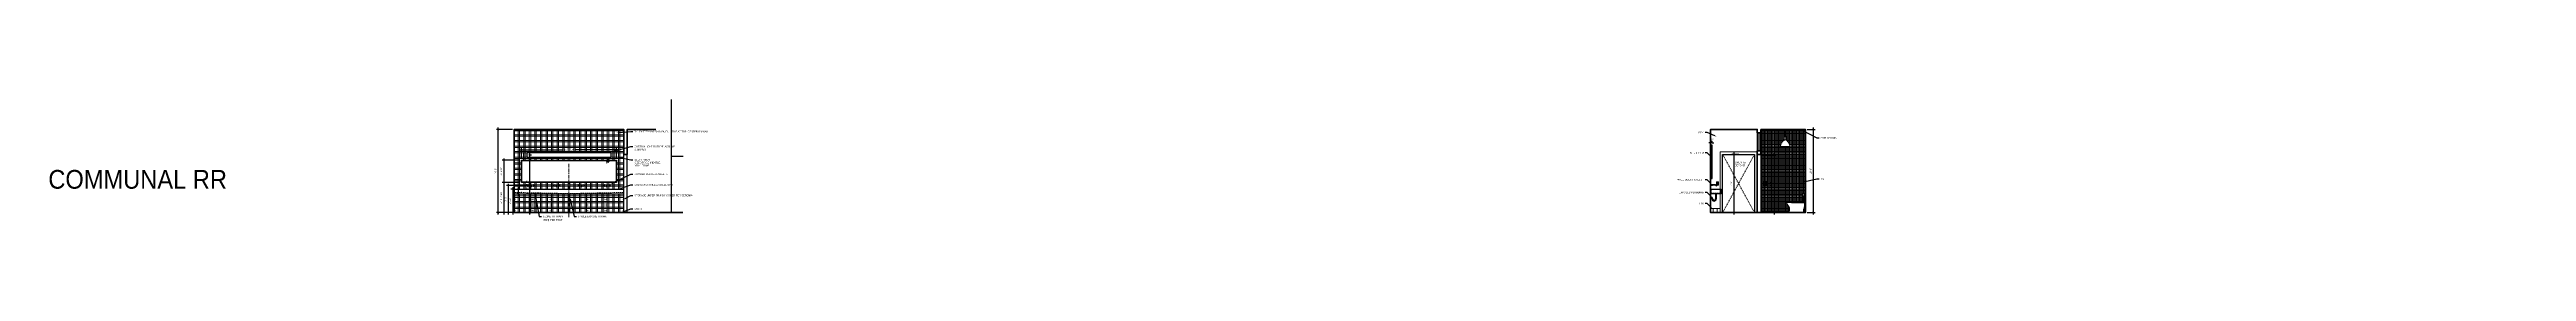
# Model space of a CAD drawing. Header units: inches. Extents: x -3027 to 6920, y -6604 to 320.
# Drawn here: x -1488 to 2068, y -2413 to -2237 of the extents above; entities that cross this region are included whole.
import ezdxf
from ezdxf import colors
from ezdxf.entities.mleader import LeaderData, LeaderLine
from ezdxf.math import Vec2, Vec3

# ---------------------------------------------------------------- set-up
doc = ezdxf.new("R2010")
doc.units = ezdxf.units.IN
doc.header["$LTSCALE"] = 4
doc.header["$MEASUREMENT"] = 0
doc.header["$PDMODE"] = 35
doc.header["$PDSIZE"] = -5
for name, pattern in [('CENTER', [2, 1.25, -0.25, 0.25, -0.25]), ('DASHED', [0.75, 0.5, -0.25]), ('DOT', [0.25, 0, -0.25])]:
    doc.linetypes.add(name, pattern=pattern)
doc.layers.get('0').update_dxf_attribs({"linetype": 'CONTINUOUS'})
doc.layers.get('Defpoints').update_dxf_attribs({"linetype": 'CONTINUOUS'})
for name, color, linetype, lineweight in [('A-ELEV-2', 5, 'CONTINUOUS', 25), ('A-ELEV-3', 8, 'CONTINUOUS', 15), ('A-ELEV-4', 9, 'CONTINUOUS', 9), ('A-ELEV-BYND', 9, 'DASHED', 9), ('A-ELEV-CUT', 3, 'CONTINUOUS', 50), ('A-ELEV-GHOST', 8, 'DOT', 15), ('A-NOTE-CL', 8, 'CENTER', 15), ('A-NOTE-DIM', 8, 'CONTINUOUS', 15), ('A-NOTE-REF', 8, 'CONTINUOUS', 15), ('A-SHBD', 5, 'CONTINUOUS', 25)]:
    doc.layers.add(name, color=color, linetype=linetype, lineweight=lineweight)
doc.styles.add('1_4SM', font='swisse.ttf', dxfattribs={"width": 0.9, "height": 4})
doc.styles.add('ANNOT-SM', font='swisse.ttf', dxfattribs={"width": 0.9, "height": 0.078125})
doc.dimstyles.new('DIM-ANNOT', dxfattribs={"dimtxt": 0.078125, "dimasz": 0.078125, "dimexe": 0.078125, "dimexo": 0.078125, "dimgap": 0.078125, "dimtad": 1, "dimzin": 11, "dimdsep": 46, "dimlunit": 4, "dimtxsty": 'ANNOT-SM', "dimblk1": 'ARCHTICK', "dimblk2": 'ARCHTICK', "dimsah": 1, "dimcen": 0, "dimdle": 0.078125, "dimclrd": 8, "dimclre": 8, "dimclrt": 8, "dimadec": 0, "dimazin": 0, "dimtfac": 4, "dimtofl": 0, "dimtmove": 2, "dimatfit": 3, "dimfxl": 1, "dimfrac": 2, "dimtzin": 0, "dimarcsym": 0})

# ---------------------------------------------------------------- blocks, each defined once
blk = doc.blocks.new('E15-FAUC-ATRIO-S')
at = {"layer": 'A-ELEV-3', "ltscale": 0.5}
blk.add_line((-8.7, -2.2), (-7.9, -2.6), dxfattribs=at)
blk.add_lwpolyline([(-3.9, -0.9), (-6.8, -0.9, 0.318439), (-8.7, -2.2), (-9, -2.8), (-8.2, -3.2), (-7.9, -2.5, -0.307214), (-6.8, -1.8), (-3.9, -1.8)], format="xyb", dxfattribs=at)
for points in [[(-3.9, -1.1), (-3.9, -0.8), (-2.9, -0.8)], [(-3.9, -1.6), (-3.9, -1.9), (-2.9, -1.9)], [(-2.8, -0.7), (-2.9, -0.7), (-2.9, -1.9), (-2.8, -1.9)], [(-0.4, -2.1), (-2.8, -2.1), (-2.8, -0.6), (-0.4, -0.6)], [(-0.2, -0.5), (-0.4, -0.5), (-0.4, -2.2), (-0.2, -2.2)]]:
    blk.add_lwpolyline(points, dxfattribs=at)
blk.add_lwpolyline([(0, -0.2), (0, -2.4), (-0.2, -2.4), (-0.2, -0.2)], close=True, dxfattribs=at)
blk.add_circle((-3.9, -1.3), 0.25, dxfattribs=at)
blk = doc.blocks.new('M-KOHLER PURIST WALL MOUNT X HANDLE FAUCET')
at = {"layer": 'A-ELEV-3', "ltscale": 4}
for p, q in [((-5.4, 1, 0), (-5, 1.4, 0)), ((-5.4, 1, 0), (-5.1, 1.4, 0)), ((-4.4, 0.1, 0), (-5.4, 1, 0)), ((-5, 1.4, 0), (-5.1, 1.4, 0)), ((-4.1, 0.4, 0), (-5, 1.4, 0)), ((-3.6, 0.1, 0), (-2.7, 1, 0)), ((-3.6, 0.1, 0), (-3.6, 0, 0)), ((3.6, 0.1, 0), (2.7, 1, 0)), ((3.6, 0.1, 0), (3.6, 0, 0)), ((4.1, 0.4, 0), (5, 1.4, 0)), ((4.4, 0.1, 0), (5.4, 1, 0)), ((5, 1.4, 0), (5.1, 1.4, 0)), ((5.4, 1, 0), (5, 1.4, 0)), ((5.4, 1, 0), (5.1, 1.4, 0)), ((-5.4, -1, 0), (-4.4, -0.1, 0)), ((-5, -1.4, 0), (-4.1, -0.4, 0)), ((-2.6, -1, 0), (-3.6, -0.1, 0)), ((-2.7, -1, 0), (-3, -1.4, 0)), ((-2.7, -1, 0), (-2.6, -1, 0)), ((2.6, -1, 0), (3.6, -0.1, 0)), ((2.7, -1, 0), (2.6, -1, 0)), ((2.7, -1, 0), (3, -1.4, 0)), ((5, -1.4, 0), (4.1, -0.4, 0)), ((5.4, -1, 0), (4.4, -0.1, 0))]:
    blk.add_line(p, q, dxfattribs=at)
at = {"layer": 'A-ELEV-3', "elevation": 0}
for points in [[(-3.6, 0.9, 0.734296), (-4.9, -0.5)], [(-4.9, 0.5, 0.261031), (-4.9, -0.5)], [(-3.9, 0.5, 0.551855), (-4.6, -0.1)], [(-4.5, 0.2, 0.139109), (-4.6, -0.1)], [(-3.6, 0.9, 0.257707), (-4.5, 0.8, 0.257707)], [(-4.5, -0.9, 0.734255), (-3.1, 0.4)], [(-3.9, 0.5, 0.137258), (-4.2, 0.5, 0.137258)], [(-4.1, -0.5, 0.551921), (-3.5, 0.1)], [(-3.5, -0.2, 0.137284), (-3.5, 0.1)], [(-3.2, -0.5, 0.257693), (-3.1, 0.4)], [(0.4, 0, 1), (-0.4, 0)], [(4.5, -0.9, -0.734255), (3.1, 0.4)], [(3.2, -0.5, -0.257693), (3.1, 0.4)], [(4.1, -0.5, -0.551921), (3.5, 0.1)], [(3.5, -0.2, -0.137284), (3.5, 0.1)], [(3.6, 0.9, -0.734296), (4.9, -0.5)], [(3.6, 0.9, -0.257707), (4.5, 0.8, -0.257707)], [(3.9, 0.5, -0.551855), (4.6, -0.1)], [(3.9, 0.5, -0.137258), (4.2, 0.5, -0.137258)], [(4.5, 0.2, -0.139109), (4.6, -0.1)], [(4.9, 0.5, -0.261031), (4.9, -0.5)], [(-4.5, -0.9, 0.261017), (-3.5, -0.9, 0.261017)], [(-4.1, -0.5, 0.139135), (-3.8, -0.5, 0.139135)], [(4.5, -0.9, -0.261017), (3.5, -0.9, -0.261017)], [(4.1, -0.5, -0.139135), (3.8, -0.5, -0.139135)]]:
    blk.add_lwpolyline(points, format="xyb", dxfattribs=at)
at = {"layer": 'A-ELEV-3', "ltscale": 4}
for points in [[(-4.4, -0.1), (-4.4, 0), (-4.4, 0.1)], [(-4.1, 0.4), (-4, 0.4), (-4, 0.4)], [(-4, 0.4), (-3, 1.4), (-2.7, 1)], [(-3.6, 0.1), (-3.6, 0), (-3.6, -0.1)], [(4, 0.4), (3, 1.4), (2.7, 1)], [(3.6, 0.1), (3.6, 0), (3.6, -0.1)], [(4.1, 0.4), (4, 0.4), (4, 0.4)], [(4.4, -0.1), (4.4, 0), (4.4, 0.1)], [(-5.4, -1), (-5, -1.4), (-5.4, -1)], [(-4, -0.4), (-4, -0.4), (-4.1, -0.4)], [(-2.6, -1), (-3, -1.4), (-4, -0.4)], [(2.6, -1), (3, -1.4), (4, -0.4)], [(4, -0.4), (4, -0.4), (4.1, -0.4)], [(5.4, -1), (5, -1.4), (5.4, -1)]]:
    blk.add_lwpolyline(points, dxfattribs=at)
at = {"layer": 'A-ELEV-3'}
blk.add_lwpolyline([(0.4, -0.9, 4.495708), (-0.4, -0.9)], format="xyb", dxfattribs=at)
at = {"layer": 'A-ELEV-3', "extrusion": (1, 7.18511e-08, 0)}
for elevation in [-0.4, 0.4]:
    blk.add_lwpolyline([(0, 0), (-1.6, 0)], dxfattribs=dict(at, elevation=elevation))
at = {"layer": 'A-ELEV-3', "elevation": 0}
blk.add_lwpolyline([(0.4, -1.2), (0.4, -1.2), (0.4, -1.2), (0.4, -1.2), (0.4, -1.2), (0.4, -1.2), (0.4, -1.2), (0.4, -1.2), (0.4, -1.2), (0.4, -1.2), (0.4, -1.1), (0.4, -1.1), (0.4, -1.1), (0.4, -1.1), (0.4, -1.1), (0.4, -1.1), (0.4, -1.1), (0.4, -1.1), (0.4, -1.1), (0.4, -1.1), (0.4, -1.1), (0.4, -1.1), (0.4, -1.1), (0.4, -1.1), (0.3, -1.1), (0.3, -1.1), (0.3, -1.1), (0.3, -1), (0.3, -1), (0.3, -1), (0.3, -1), (0.3, -1), (0.3, -1), (0.3, -1), (0.3, -1), (0.3, -1), (0.3, -1), (0.3, -1), (0.2, -1), (0.2, -1), (0.2, -1), (0.2, -1), (0.2, -1), (0.2, -1), (0.2, -1), (0.2, -1), (0.2, -1), (0.2, -1), (0.2, -1), (0.2, -1), (0.1, -1), (0.1, -1), (0.1, -1), (0.1, -1), (0.1, -1), (0.1, -1), (0.1, -0.9), (0.1, -0.9), (0.1, -0.9), (0.1, -0.9), (0, -0.9), (0, -0.9), (0, -0.9), (0, -0.9), (0, -0.9), (0, -0.9), (0, -0.9), (0, -0.9), (0, -0.9), (-0.1, -0.9), (-0.1, -0.9), (-0.1, -0.9), (-0.1, -0.9), (-0.1, -1), (-0.1, -1), (-0.1, -1), (-0.1, -1), (-0.1, -1), (-0.1, -1), (-0.2, -1), (-0.2, -1), (-0.2, -1), (-0.2, -1), (-0.2, -1), (-0.2, -1), (-0.2, -1), (-0.2, -1), (-0.2, -1), (-0.2, -1), (-0.2, -1), (-0.2, -1), (-0.3, -1), (-0.3, -1), (-0.3, -1), (-0.3, -1), (-0.3, -1), (-0.3, -1), (-0.3, -1), (-0.3, -1), (-0.3, -1), (-0.3, -1), (-0.3, -1), (-0.3, -1.1), (-0.3, -1.1), (-0.3, -1.1), (-0.4, -1.1), (-0.4, -1.1), (-0.4, -1.1), (-0.4, -1.1), (-0.4, -1.1), (-0.4, -1.1), (-0.4, -1.1), (-0.4, -1.1), (-0.4, -1.1), (-0.4, -1.1), (-0.4, -1.1), (-0.4, -1.1), (-0.4, -1.1), (-0.4, -1.1), (-0.4, -1.2), (-0.4, -1.2), (-0.4, -1.2), (-0.4, -1.2), (-0.4, -1.2), (-0.4, -1.2), (-0.4, -1.2), (-0.4, -1.2), (-0.4, -1.2), (-0.4, -1.2)], dxfattribs=at)
at = {"layer": 'A-ELEV-3', "extrusion": (0.929398, 0, 0.36908), "elevation": -0.4}
blk.add_lwpolyline([(-1.2, 0.1), (-1.2, 0.1)], dxfattribs=at)
at = {"layer": 'A-ELEV-3', "elevation": 0}
for points in [[(0.4, -1.6), (0.4, -1.5), (0.4, -1.5), (0.4, -1.5), (0.4, -1.5), (0.4, -1.5), (0.4, -1.5), (0.4, -1.5), (0.4, -1.4), (0.4, -1.4), (0.4, -1.4), (0.3, -1.4), (0.3, -1.4), (0.3, -1.4), (0.3, -1.4), (0.3, -1.4), (0.3, -1.4), (0.3, -1.3), (0.2, -1.3), (0.2, -1.3), (0.2, -1.3), (0.2, -1.3), (0.2, -1.3), (0.2, -1.3), (0.1, -1.3), (0.1, -1.3), (0.1, -1.3), (0.1, -1.3), (0.1, -1.3), (0, -1.3), (0, -1.3), (0, -1.3), (0, -1.3), (0, -1.3), (-0.1, -1.3), (-0.1, -1.3), (-0.1, -1.3), (-0.1, -1.3), (-0.1, -1.3), (-0.2, -1.3), (-0.2, -1.3), (-0.2, -1.3), (-0.2, -1.3), (-0.2, -1.3), (-0.2, -1.3), (-0.3, -1.3), (-0.3, -1.4), (-0.3, -1.4), (-0.3, -1.4), (-0.3, -1.4), (-0.3, -1.4), (-0.3, -1.4), (-0.4, -1.4), (-0.4, -1.4), (-0.4, -1.4), (-0.4, -1.5), (-0.4, -1.5), (-0.4, -1.5), (-0.4, -1.5), (-0.4, -1.5), (-0.4, -1.5), (-0.4, -1.5), (-0.4, -1.6), (-0.4, -1.6), (-0.4, -1.6), (-0.4, -1.6), (-0.4, -1.6), (-0.4, -1.6), (-0.4, -1.6), (-0.4, -1.6), (-0.4, -1.7), (-0.4, -1.7), (-0.4, -1.7), (-0.4, -1.7), (-0.4, -1.7), (-0.3, -1.7), (-0.3, -1.7), (-0.3, -1.7), (-0.3, -1.8), (-0.3, -1.8), (-0.3, -1.8), (-0.3, -1.8), (-0.2, -1.8), (-0.2, -1.8), (-0.2, -1.8), (-0.2, -1.8), (-0.2, -1.8), (-0.2, -1.8), (-0.1, -1.8), (-0.1, -1.8), (-0.1, -1.8), (-0.1, -1.8), (-0.1, -1.8), (0, -1.8), (0, -1.8), (0, -1.8), (0, -1.8), (0, -1.8), (0.1, -1.8), (0.1, -1.8), (0.1, -1.8), (0.1, -1.8), (0.1, -1.8), (0.2, -1.8), (0.2, -1.8), (0.2, -1.8), (0.2, -1.8), (0.2, -1.8), (0.2, -1.8), (0.3, -1.8), (0.3, -1.8), (0.3, -1.8), (0.3, -1.8), (0.3, -1.7), (0.3, -1.7), (0.3, -1.7), (0.4, -1.7), (0.4, -1.7), (0.4, -1.7), (0.4, -1.7), (0.4, -1.7), (0.4, -1.6), (0.4, -1.6), (0.4, -1.6), (0.4, -1.6), (0.4, -1.6), (0.4, -1.6), (0.4, -1.6)], [(-0.2, -1.5), (-0.2, -1.6), (-0.2, -1.6), (-0.2, -1.6), (-0.2, -1.6), (-0.2, -1.6), (-0.2, -1.6), (-0.2, -1.6), (-0.2, -1.6), (-0.2, -1.6), (-0.2, -1.6), (-0.2, -1.6), (-0.2, -1.6), (-0.2, -1.6), (-0.2, -1.6), (-0.2, -1.7), (-0.2, -1.7), (-0.2, -1.7), (-0.1, -1.7), (-0.1, -1.7), (-0.1, -1.7), (-0.1, -1.7), (-0.1, -1.7), (-0.1, -1.7), (-0.1, -1.7), (-0.1, -1.7), (-0.1, -1.7), (-0.1, -1.7), (0, -1.7), (0, -1.7), (0, -1.7), (0, -1.7), (0, -1.7), (0, -1.7), (0, -1.7), (0, -1.7), (0.1, -1.7), (0.1, -1.7), (0.1, -1.7), (0.1, -1.7), (0.1, -1.7), (0.1, -1.7), (0.1, -1.7), (0.1, -1.7), (0.1, -1.7), (0.1, -1.7), (0.2, -1.7), (0.2, -1.7), (0.2, -1.7), (0.2, -1.7), (0.2, -1.6), (0.2, -1.6), (0.2, -1.6), (0.2, -1.6), (0.2, -1.6), (0.2, -1.6), (0.2, -1.6), (0.2, -1.6), (0.2, -1.6), (0.2, -1.6), (0.2, -1.6), (0.2, -1.6), (0.2, -1.6), (0.2, -1.6), (0.2, -1.5), (0.2, -1.5), (0.2, -1.5), (0.2, -1.5), (0.2, -1.5), (0.2, -1.5), (0.2, -1.5), (0.2, -1.5), (0.2, -1.5), (0.2, -1.5), (0.2, -1.5), (0.2, -1.5), (0.2, -1.5), (0.2, -1.5), (0.2, -1.4), (0.2, -1.4), (0.2, -1.4), (0.2, -1.4), (0.1, -1.4), (0.1, -1.4), (0.1, -1.4), (0.1, -1.4), (0.1, -1.4), (0.1, -1.4), (0.1, -1.4), (0.1, -1.4), (0.1, -1.4), (0, -1.4), (0, -1.4), (0, -1.4), (0, -1.4), (0, -1.4), (0, -1.4), (0, -1.4), (0, -1.4), (0, -1.4), (-0.1, -1.4), (-0.1, -1.4), (-0.1, -1.4), (-0.1, -1.4), (-0.1, -1.4), (-0.1, -1.4), (-0.1, -1.4), (-0.1, -1.4), (-0.1, -1.4), (-0.1, -1.4), (-0.2, -1.4), (-0.2, -1.4), (-0.2, -1.4), (-0.2, -1.4), (-0.2, -1.4), (-0.2, -1.5), (-0.2, -1.5), (-0.2, -1.5), (-0.2, -1.5), (-0.2, -1.5), (-0.2, -1.5), (-0.2, -1.5), (-0.2, -1.5), (-0.2, -1.5), (-0.2, -1.5), (-0.2, -1.5), (-0.2, -1.5), (-0.2, -1.5)]]:
    blk.add_lwpolyline(points, close=True, dxfattribs=at)
at = {"layer": 'A-ELEV-3', "extrusion": (0.971795, 0, -0.235829), "elevation": 0.4}
blk.add_lwpolyline([(-1.2, 0.1), (-1.2, 0.1)], dxfattribs=at)
at = {"layer": 'A-ELEV-3', "text_generation_flag": 2, "flags": 8}
for tag in ['MATERIAL', 'PRODUCT', 'TRADENAME', 'MODELNUMBER']:
    blk.add_attdef(tag, (3.3, -0.7, 0), '', height=0.001, rotation=315, dxfattribs=at)
blk = doc.blocks.new('_ARCHTICK')
at = {"color": 0, "linetype": 'ByBlock', "const_width": 0.15}
blk.add_lwpolyline([(-0.5, -0.5), (0.5, 0.5)], dxfattribs=at)
blk = doc.blocks.new('*D79')
at = {"layer": 'A-NOTE-DIM', "color": 8, "lineweight": -2, "transparency": 16777216}
for p, q in [((936.8, -2316), (927.2, -2316)), ((929.7, -2313.5), (929.7, -2402.5)), ((936.8, -2400), (927.2, -2400))]:
    blk.add_line(p, q, dxfattribs=at)
at = {"layer": 'Defpoints', "color": 0, "transparency": 16777216}
for p in [(939.3, -2316), (929.7, -2400), (939.3, -2400)]:
    blk.add_point(p, dxfattribs=at)
at = {"layer": 'A-NOTE-DIM', "color": 8, "lineweight": -2, "transparency": 16777216, "xscale": 2.5, "yscale": 2.5, "zscale": 2.5}
for p, rotation in [((929.7, -2316), 90), ((929.7, -2400), 270)]:
    blk.add_blockref('_ARCHTICK', p, dxfattribs=dict(at, rotation=rotation))
at = {"layer": 'A-NOTE-DIM', "color": 8, "transparency": 16777216, "insert": (925.9, -2358), "char_height": 2.5, "attachment_point": 5, "rotation": 90, "style": 'ANNOT-SM'}
blk.add_mtext('7\'-0" ', dxfattribs=at)
blk = doc.blocks.new('*D80')
at = {"layer": 'A-NOTE-DIM', "color": 8, "lineweight": -2, "transparency": 16777216}
for p, q in [((971, -2316), (990.3, -2316)), ((987.8, -2313.5), (987.8, -2402.5)), ((971, -2400), (990.3, -2400))]:
    blk.add_line(p, q, dxfattribs=at)
at = {"layer": 'Defpoints', "color": 0, "transparency": 16777216}
for p in [(968.5, -2316), (968.5, -2400), (987.8, -2400)]:
    blk.add_point(p, dxfattribs=at)
at = {"layer": 'A-NOTE-DIM', "color": 8, "lineweight": -2, "transparency": 16777216, "xscale": 2.5, "yscale": 2.5, "zscale": 2.5}
for p, rotation in [((987.8, -2316), 90), ((987.8, -2400), 270)]:
    blk.add_blockref('_ARCHTICK', p, dxfattribs=dict(at, rotation=rotation))
at = {"layer": 'A-NOTE-DIM', "color": 8, "transparency": 16777216, "insert": (984, -2358), "char_height": 2.5, "attachment_point": 5, "rotation": 90, "style": 'ANNOT-SM'}
blk.add_mtext('7\'-0" ', dxfattribs=at)
blk = doc.blocks.new('*D81')
at = {"layer": 'A-NOTE-DIM', "color": 8, "lineweight": -2, "transparency": 16777216}
for p, q in [((-803, -2361), (-832.3, -2361)), ((-829.8, -2358.5), (-829.8, -2402.5)), ((-823.5, -2400), (-832.3, -2400))]:
    blk.add_line(p, q, dxfattribs=at)
at = {"layer": 'Defpoints', "color": 0, "transparency": 16777216}
for p in [(-800.5, -2361, 0), (-829.8, -2400), (-821, -2400)]:
    blk.add_point(p, dxfattribs=at)
at = {"layer": 'A-NOTE-DIM', "color": 8, "lineweight": -2, "transparency": 16777216, "xscale": 2.5, "yscale": 2.5, "zscale": 2.5}
for p, rotation in [((-829.8, -2361), 90), ((-829.8, -2400), 270)]:
    blk.add_blockref('_ARCHTICK', p, dxfattribs=dict(at, rotation=rotation))
at = {"layer": 'A-NOTE-DIM', "color": 8, "transparency": 16777216, "insert": (-833.6, -2380.5), "char_height": 2.5, "attachment_point": 5, "rotation": 90, "style": 'ANNOT-SM'}
blk.add_mtext('3\'-3" ', dxfattribs=at)
blk = doc.blocks.new('*D82')
at = {"layer": 'A-NOTE-DIM', "color": 8, "lineweight": -2, "transparency": 16777216}
for p, q in [((-823.5, -2366), (-825.8, -2366)), ((-823.3, -2363.5), (-823.3, -2402.5)), ((-823.5, -2400), (-825.8, -2400))]:
    blk.add_line(p, q, dxfattribs=at)
at = {"layer": 'Defpoints', "color": 0, "transparency": 16777216}
for p in [(-821, -2366), (-823.3, -2400), (-821, -2400)]:
    blk.add_point(p, dxfattribs=at)
at = {"layer": 'A-NOTE-DIM', "color": 8, "lineweight": -2, "transparency": 16777216, "xscale": 2.5, "yscale": 2.5, "zscale": 2.5}
for p, rotation in [((-823.3, -2366), 90), ((-823.3, -2400), 270)]:
    blk.add_blockref('_ARCHTICK', p, dxfattribs=dict(at, rotation=rotation))
at = {"layer": 'A-NOTE-DIM', "color": 8, "transparency": 16777216, "insert": (-827.1, -2383), "char_height": 2.5, "attachment_point": 5, "rotation": 90, "style": 'ANNOT-SM'}
blk.add_mtext('2\'-10" ', dxfattribs=at)
blk = doc.blocks.new('communal tile')
blk.add_line((13.5, -87.4375), (13.5, -76.875))
at = {"layer": 'A-ELEV-4'}
for p, q in [((0, -44.875), (157, -44.875)), ((0, -50.875), (157, -50.875)), ((0, -52.875), (157, -52.875)), ((0, -58.875), (157, -58.875)), ((0, -60.875), (157, -60.875)), ((0, -66.875), (157, -66.875)), ((0, -68.875), (157, -68.875)), ((5.5, -42.875), (5.5, -128.875)), ((7.5, -42.875), (7.5, -128.875)), ((13.5, -42.875), (13.5, -87.4375)), ((15.5, -42.875), (15.5, -87.4375)), ((21.5, -42.875), (21.5, -76.225)), ((23.5, -42.875), (23.5, -76.225)), ((29.5, -42.875), (29.5, -76.225)), ((31.5, -42.875), (31.5, -76.225)), ((37.5, -42.875), (37.5, -76.225)), ((39.5, -42.875), (39.5, -76.225)), ((45.5, -42.875), (45.5, -76.225)), ((47.5, -42.875), (47.5, -76.225)), ((53.5, -42.875), (53.5, -76.225)), ((55.5, -42.875), (55.5, -76.225)), ((61.5, -42.875), (61.5, -76.225)), ((63.5, -42.875), (63.5, -76.225)), ((69.5, -42.875), (69.5, -76.225)), ((71.5, -42.875), (71.5, -76.225)), ((77.5, -42.875), (77.5, -76.225)), ((79.5, -42.875), (79.5, -76.225)), ((85.5, -42.875), (85.5, -76.225)), ((87.5, -42.875), (87.5, -76.225)), ((93.5, -42.875), (93.5, -76.225)), ((95.5, -42.875), (95.5, -76.225)), ((101.5, -42.875), (101.5, -76.225)), ((103.5, -42.875), (103.5, -76.225)), ((109.5, -42.875), (109.5, -76.225)), ((111.5, -42.875), (111.5, -76.225)), ((117.5, -42.875), (117.5, -76.225)), ((119.5, -42.875), (119.5, -76.225)), ((125.5, -42.875), (125.5, -76.225)), ((127.5, -42.875), (127.5, -76.225)), ((133.5, -42.875), (133.5, -76.225)), ((135.5, -42.875), (135.5, -76.225)), ((141.5, -42.875), (141.5, -87.4375)), ((143.5, -42.875), (143.5, -87.4375)), ((149.5, -42.875), (149.5, -128.875)), ((151.5, -42.875), (151.5, -128.875)), ((0, -74.875), (157, -74.875)), ((0, -76.875), (18.5, -76.875)), ((0, -82.875), (18.5, -82.875)), ((0, -84.875), (157, -84.875)), ((0, -90.875), (10.5, -90.875)), ((0, -92.875), (10.5, -92.875)), ((0, -98.875), (10.5, -98.875)), ((0, -100.875), (10.5, -100.875)), ((21.5, -83.225), (21.5, -87.4375)), ((23.5, -83.225), (23.5, -87.4375)), ((29.5, -83.225), (29.5, -87.4375)), ((31.5, -83.225), (31.5, -87.4375)), ((37.5, -83.225), (37.5, -87.4375)), ((39.5, -83.225), (39.5, -87.4375)), ((45.5, -83.225), (45.5, -87.4375)), ((47.5, -83.225), (47.5, -87.4375)), ((53.5, -83.225), (53.5, -87.4375)), ((55.5, -83.225), (55.5, -87.4375)), ((61.5, -83.225), (61.5, -87.4375)), ((63.5, -83.225), (63.5, -87.4375)), ((69.5, -83.225), (69.5, -87.4375)), ((71.5, -83.225), (71.5, -87.4375)), ((77.5, -83.225), (77.5, -87.4375)), ((79.5, -83.225), (79.5, -87.4375)), ((85.5, -83.225), (85.5, -87.4375)), ((87.5, -83.225), (87.5, -87.4375)), ((93.5, -83.225), (93.5, -87.4375)), ((95.5, -83.225), (95.5, -87.4375)), ((101.5, -83.225), (101.5, -87.4375)), ((103.5, -83.225), (103.5, -87.4375)), ((109.5, -83.225), (109.5, -87.4375)), ((111.5, -83.225), (111.5, -87.4375)), ((117.5, -83.225), (117.5, -87.4375)), ((119.5, -83.225), (119.5, -87.4375)), ((125.5, -83.225), (125.5, -87.4375)), ((127.5, -83.225), (127.5, -87.4375)), ((133.5, -83.225), (133.5, -87.4375)), ((135.5, -83.225), (135.5, -87.4375)), ((138.5, -76.875), (157, -76.875)), ((138.5, -82.875), (157, -82.875)), ((138.5, -82.875), (157, -82.875)), ((146.5, -90.875), (157, -90.875)), ((146.5, -92.875), (157, -92.875)), ((146.5, -98.875), (157, -98.875)), ((146.5, -100.875), (157, -100.875)), ((0, -106.875), (10.5, -106.875)), ((0, -108.875), (10.5, -108.875)), ((0, -114.875), (10.5, -114.875)), ((0, -116.875), (10.5, -116.875)), ((0, -122.875), (157, -122.875)), ((0, -124.875), (157, -124.875)), ((0, -138.875), (157, -138.875)), ((0, -140.875), (157, -140.875)), ((5.5, -135.875), (5.5, -162.875)), ((7.5, -135.875), (7.5, -162.875)), ((13.5, -119.4375), (13.5, -128.875)), ((13.5, -135.875), (13.5, -162.875)), ((15.5, -119.4375), (15.5, -128.875)), ((15.5, -135.875), (15.5, -162.875)), ((21.5, -119.4375), (21.5, -128.875)), ((21.5, -135.875), (21.5, -162.875)), ((23.5, -119.4375), (23.5, -128.875)), ((23.5, -135.875), (23.5, -162.875)), ((29.5, -119.4375), (29.5, -128.875)), ((29.5, -135.875), (29.5, -162.875)), ((31.5, -119.4375), (31.5, -128.875)), ((31.5, -135.875), (31.5, -162.875)), ((37.5, -119.4375), (37.5, -128.875)), ((37.5, -135.875), (37.5, -162.875)), ((39.5, -119.4375), (39.5, -128.875)), ((39.5, -135.875), (39.5, -162.875)), ((45.5, -119.4375), (45.5, -128.875)), ((45.5, -135.875), (45.5, -162.875)), ((47.5, -119.4375), (47.5, -128.875)), ((47.5, -135.875), (47.5, -162.875)), ((53.5, -119.4375), (53.5, -128.875)), ((53.5, -135.875), (53.5, -162.875)), ((55.5, -119.4375), (55.5, -128.875)), ((55.5, -135.875), (55.5, -162.875)), ((61.5, -119.4375), (61.5, -128.875)), ((61.5, -135.875), (61.5, -162.875)), ((63.5, -119.4375), (63.5, -128.875)), ((63.5, -135.875), (63.5, -162.875)), ((69.5, -119.4375), (69.5, -128.875)), ((69.5, -135.875), (69.5, -162.875)), ((71.5, -119.4375), (71.5, -128.875)), ((71.5, -135.875), (71.5, -162.875)), ((77.5, -119.4375), (77.5, -128.875)), ((77.5, -135.875), (77.5, -162.875)), ((79.5, -119.4375), (79.5, -128.875)), ((79.5, -135.875), (79.5, -162.875)), ((85.5, -119.4375), (85.5, -128.875)), ((85.5, -135.875), (85.5, -162.875)), ((87.5, -119.4375), (87.5, -128.875)), ((87.5, -135.875), (87.5, -162.875)), ((93.5, -119.4375), (93.5, -128.875)), ((93.5, -135.875), (93.5, -162.875)), ((95.5, -119.4375), (95.5, -128.875)), ((95.5, -135.875), (95.5, -162.875)), ((101.5, -119.4375), (101.5, -128.875)), ((101.5, -135.875), (101.5, -162.875)), ((103.5, -119.4375), (103.5, -128.875)), ((103.5, -135.875), (103.5, -162.875)), ((109.5, -119.4375), (109.5, -128.875)), ((109.5, -135.875), (109.5, -162.875)), ((111.5, -119.4375), (111.5, -128.875)), ((111.5, -135.875), (111.5, -162.875)), ((117.5, -119.4375), (117.5, -128.875)), ((117.5, -135.875), (117.5, -162.875)), ((119.5, -119.4375), (119.5, -128.875)), ((119.5, -135.875), (119.5, -162.875)), ((125.5, -119.4375), (125.5, -128.875)), ((125.5, -135.875), (125.5, -162.875)), ((127.5, -119.4375), (127.5, -128.875)), ((127.5, -135.875), (127.5, -162.875)), ((133.5, -119.4375), (133.5, -128.875)), ((133.5, -135.875), (133.5, -162.875)), ((135.5, -119.4375), (135.5, -128.875)), ((135.5, -135.875), (135.5, -162.875)), ((141.5, -119.4375), (141.5, -128.875)), ((141.5, -135.875), (141.5, -162.875)), ((143.5, -119.4375), (143.5, -128.875)), ((143.5, -135.875), (143.5, -162.875)), ((146.5, -106.875), (157, -106.875)), ((146.5, -108.875), (157, -108.875)), ((146.5, -114.875), (157, -114.875)), ((146.5, -116.875), (157, -116.875)), ((149.5, -135.875), (149.5, -162.875)), ((151.5, -135.875), (151.5, -162.875)), ((0, -146.875), (157, -146.875)), ((0, -148.875), (157, -148.875)), ((0, -154.875), (157, -154.875)), ((0, -156.875), (157, -156.875)), ((0, -162.875), (157, -162.875))]:
    blk.add_line(p, q, dxfattribs=at)
blk = doc.blocks.new('*D84')
at = {"layer": 'A-NOTE-DIM', "color": 8, "lineweight": -2, "transparency": 16777216}
for p, q in [((-813, -2309.6), (-752.3, -2309.6)), ((-810.5, -2322.1), (-810.5, -2307.1)), ((-672, -2309.6), (-732.7, -2309.6)), ((-674.5, -2322.1), (-674.5, -2307.1))]:
    blk.add_line(p, q, dxfattribs=at)
at = {"layer": 'Defpoints', "color": 0, "transparency": 16777216}
for p in [(-674.5, -2309.6), (-810.5, -2324.6), (-674.5, -2324.6)]:
    blk.add_point(p, dxfattribs=at)
at = {"layer": 'A-NOTE-DIM', "color": 8, "lineweight": -2, "transparency": 16777216, "xscale": 2.5, "yscale": 2.5, "zscale": 2.5, "rotation": 180}
blk.add_blockref('_ARCHTICK', (-810.5, -2309.6), dxfattribs=at)
at = {"layer": 'A-NOTE-DIM', "color": 8, "lineweight": -2, "transparency": 16777216, "xscale": 2.5, "yscale": 2.5, "zscale": 2.5}
blk.add_blockref('_ARCHTICK', (-674.5, -2309.6), dxfattribs=at)
at = {"layer": 'A-NOTE-DIM', "color": 8, "transparency": 16777216, "insert": (-742.5, -2309.6), "char_height": 2.5, "attachment_point": 5, "style": 'ANNOT-SM'}
blk.add_mtext('+/- 11\'-4" ', dxfattribs=at)
blk = doc.blocks.new('*D85')
at = {"layer": 'A-NOTE-DIM', "color": 8, "lineweight": -2, "transparency": 16777216}
for p, q in [((-813, -2324.6), (-838.5, -2324.6)), ((-836, -2322.1), (-836, -2359.1)), ((-813, -2356.6), (-838.5, -2356.6))]:
    blk.add_line(p, q, dxfattribs=at)
at = {"layer": 'Defpoints', "color": 0, "transparency": 16777216}
for p in [(-810.5, -2324.6), (-836, -2356.6), (-810.5, -2356.6)]:
    blk.add_point(p, dxfattribs=at)
at = {"layer": 'A-NOTE-DIM', "color": 8, "lineweight": -2, "transparency": 16777216, "xscale": 2.5, "yscale": 2.5, "zscale": 2.5}
for p, rotation in [((-836, -2324.6), 90), ((-836, -2356.6), 270)]:
    blk.add_blockref('_ARCHTICK', p, dxfattribs=dict(at, rotation=rotation))
at = {"layer": 'A-NOTE-DIM', "color": 8, "transparency": 16777216, "insert": (-839.9, -2340.6), "char_height": 2.5, "attachment_point": 5, "rotation": 90, "style": 'ANNOT-SM'}
blk.add_mtext('+/- 2\'-8" ', dxfattribs=at)
blk = doc.blocks.new('*D86')
at = {"layer": 'A-NOTE-DIM', "color": 8, "lineweight": -2, "transparency": 16777216}
for p, q in [((-813, -2356.6), (-838.5, -2356.6)), ((-836, -2354.1), (-836, -2402.5)), ((-813, -2400), (-838.5, -2400))]:
    blk.add_line(p, q, dxfattribs=at)
at = {"layer": 'Defpoints', "color": 0, "transparency": 16777216}
for p in [(-810.5, -2356.6), (-836, -2400), (-810.5, -2400)]:
    blk.add_point(p, dxfattribs=at)
at = {"layer": 'A-NOTE-DIM', "color": 8, "lineweight": -2, "transparency": 16777216, "xscale": 2.5, "yscale": 2.5, "zscale": 2.5}
for p, rotation in [((-836, -2356.6), 90), ((-836, -2400), 270)]:
    blk.add_blockref('_ARCHTICK', p, dxfattribs=dict(at, rotation=rotation))
at = {"layer": 'A-NOTE-DIM', "color": 8, "transparency": 16777216, "insert": (-839.9, -2378.3), "char_height": 2.5, "attachment_point": 5, "rotation": 90, "style": 'ANNOT-SM'}
blk.add_mtext('+/- 3\'-7 1/2" ', dxfattribs=at)
blk = doc.blocks.new('WESCO PENDANT')
at = {"layer": 'A-ELEV-3'}
for p, q in [((-0.2, -34.4), (-0.2, -23.5)), ((0.2, -34.4), (0.2, -23.5)), ((1.2, -38.4), (-1.2, -38.4))]:
    blk.add_line(p, q, dxfattribs=at)
for points in [[(-1.2, -38.4), (-1.2, -34.4), (-0.2, -34.4)], [(1.2, -38.4), (1.2, -34.4), (-0.2, -34.4)]]:
    blk.add_lwpolyline(points, dxfattribs=at)
for points in [[(6.8, -48), (-6.8, -48, -0.216802), (-1.2, -38.4, -0.306768)], [(-6.8, -48), (6.8, -48, 0.216802), (1.2, -38.4, 0.306768)]]:
    blk.add_lwpolyline(points, format="xyb", dxfattribs=at)
blk = doc.blocks.new('*D88')
at = {"layer": 'A-NOTE-DIM', "color": 8, "lineweight": -2, "transparency": 16777216}
for p, q in [((-818.5, -2366), (-813.1, -2366)), ((-818.5, -2373), (-813.1, -2373)), ((-815.6, -2363.5), (-815.6, -2375.5))]:
    blk.add_line(p, q, dxfattribs=at)
at = {"layer": 'Defpoints', "color": 0, "transparency": 16777216}
for p in [(-821, -2366), (-821, -2373), (-815.6, -2373)]:
    blk.add_point(p, dxfattribs=at)
at = {"layer": 'A-NOTE-DIM', "color": 8, "lineweight": -2, "transparency": 16777216, "xscale": 2.5, "yscale": 2.5, "zscale": 2.5}
for p, rotation in [((-815.6, -2366), 90), ((-815.6, -2373), 270)]:
    blk.add_blockref('_ARCHTICK', p, dxfattribs=dict(at, rotation=rotation))
at = {"layer": 'A-NOTE-DIM', "color": 8, "transparency": 16777216, "insert": (-810.2, -2369.5), "char_height": 2.5, "attachment_point": 5, "rotation": 90, "style": 'ANNOT-SM'}
blk.add_mtext('7" ', dxfattribs=at)
blk = doc.blocks.new('UNDER SINK CAB')
at = {"layer": 'A-ELEV-GHOST'}
blk.add_lwpolyline([(1, 0), (25.5, 0), (25.5, 26.5), (1, 26.5)], close=True, dxfattribs=at)
blk = doc.blocks.new('E16-SWITCH-DOUBLE')
at = {"layer": 'A-ELEV-3', "linetype": 'Continuous', "ltscale": 0.5}
blk.add_lwpolyline([(-2.5, 2.5), (2.5, 2.5), (2.5, -2.5), (-2.5, -2.5)], close=True, dxfattribs=at)
at = {"layer": 'A-ELEV-3', "ltscale": 0.5}
for points in [[(-1.7, 1.4), (-0.3, 1.4), (-0.3, -1.4), (-1.7, -1.4)], [(1.7, 1.4), (0.3, 1.4), (0.3, -1.4), (1.7, -1.4)]]:
    blk.add_lwpolyline(points, close=True, dxfattribs=at)
at = {"layer": 'A-ELEV-3'}
for centre in [(-1, 2), (-1, 2), (1, 2), (-1, -2), (-1, -2), (1, -2)]:
    blk.add_circle(centre, 0.125, dxfattribs=at)
blk = doc.blocks.new('*D95')
at = {"layer": 'A-NOTE-DIM', "color": 8, "lineweight": -2, "transparency": 16777216}
for p, q in [((896.5, -2299.4), (894, -2299.4)), ((896.5, -2300.1), (896.5, -2296.9)), ((898.5, -2300.1), (898.5, -2296.9)), ((898.5, -2299.4), (901, -2299.4))]:
    blk.add_line(p, q, dxfattribs=at)
at = {"layer": 'Defpoints', "color": 0, "transparency": 16777216}
for p in [(896.5, -2302.6), (898.5, -2299.4), (898.5, -2302.6)]:
    blk.add_point(p, dxfattribs=at)
at = {"layer": 'A-NOTE-DIM', "color": 8, "lineweight": -2, "transparency": 16777216, "xscale": 2.5, "yscale": 2.5, "zscale": 2.5}
blk.add_blockref('_ARCHTICK', (896.5, -2299.4), dxfattribs=at)
at = {"layer": 'A-NOTE-DIM', "color": 8, "lineweight": -2, "transparency": 16777216, "xscale": 2.5, "yscale": 2.5, "zscale": 2.5, "rotation": 180}
blk.add_blockref('_ARCHTICK', (898.5, -2299.4), dxfattribs=at)
at = {"layer": 'A-NOTE-DIM', "color": 8, "transparency": 16777216, "insert": (898.9, -2294.9), "char_height": 2.5, "attachment_point": 5, "style": 'ANNOT-SM'}
blk.add_mtext('2" ', dxfattribs=at)
blk = doc.blocks.new('industrial toilet side')
at = {"layer": 'A-ELEV-2'}
blk.add_line((0, 0), (-22.3, 0), dxfattribs=at)
for points in [[(-25.5, 14, 0.119627), (-22, 8, -0.096953), (-21.5, 7.1, -0.078535), (-21.6, 4.3), (-22.3, 0)], [(0.6, 14, -0.097762), (-0.4, 5.5, 0.096953), (-0.8, 4.7, 0.078535), (-0.8, 1.8), (0, 0)]]:
    blk.add_lwpolyline(points, format="xyb", dxfattribs=at)
for points in [[(-18, 14.4), (-25.2, 14.4)], [(-18, 14.4), (0.3, 14.4)], [(-1.7, 27), (-2.7, 27), (-2.7, 24), (0.3, 24), (0.3, 27), (-1.7, 27)], [(-1.7, 24), (-1.7, 14.4)], [(-0.7, 14.4), (-0.7, 24)]]:
    blk.add_lwpolyline(points, dxfattribs=at)
blk.add_lwpolyline([(-3.9, 14.7), (-24.8, 14.7, -0.414214), (-25.1, 14.9), (-25.1, 15.6, -0.414214), (-24.8, 15.9), (-3.9, 15.9, -0.414214), (-3.7, 15.6), (-3.7, 14.9, -0.414214)], format="xyb", close=True, dxfattribs=at)
for centre, start, end in [((-25.2, 14.1), 96.1144, 198.68), ((0.2, 14.1), 341.32, 83.8856)]:
    blk.add_arc(centre, 0.35, start, end, dxfattribs=at)
blk = doc.blocks.new('E16-DUPLEX')
at = {"layer": 'A-ELEV-3'}
for p, q in [((-0.2, 1), (-0.2, 1.4)), ((0.1, 0.6), (-0.1, 0.6)), ((0.2, 1), (0.2, 1.4)), ((-0.2, -1), (-0.2, -0.6)), ((0.1, -1.4), (-0.1, -1.4)), ((0.2, -1), (0.2, -0.6))]:
    blk.add_line(p, q, dxfattribs=at)
blk.add_lwpolyline([(-1.5, -2.5), (-1.5, 2.5), (1.5, 2.5), (1.5, -2.5)], close=True, dxfattribs=at)
for points in [[(-0.5, 0.5), (0.5, 0.5, 0.381966), (0.5, 1.5), (-0.5, 1.5, 0.381966)], [(-0.5, -1.5), (0.5, -1.5, 0.381966), (0.5, -0.5), (-0.5, -0.5, 0.381966)]]:
    blk.add_lwpolyline(points, format="xyb", close=True, dxfattribs=at)
blk.add_circle((0, 0), 0.125, dxfattribs=at)
for centre in [(0, 0.7), (0, -1.3)]:
    blk.add_arc(centre, 0.0859, 313.8809, 226.1191, dxfattribs=at)
blk = doc.blocks.new('*D196')
at = {"layer": 'A-NOTE-DIM', "color": 8, "lineweight": -2, "transparency": 16777216}
for p, q in [((1035, -2280), (1046.5, -2280)), ((1044, -2402.5), (1044, -2277.5)), ((1035, -2400), (1046.5, -2400))]:
    blk.add_line(p, q, dxfattribs=at)
at = {"layer": 'Defpoints', "color": 0, "transparency": 16777216}
for p in [(1032.5, -2280), (1044, -2280), (1032.5, -2400)]:
    blk.add_point(p, dxfattribs=at)
at = {"layer": 'A-NOTE-DIM', "color": 8, "lineweight": -2, "transparency": 16777216, "xscale": 2.5, "yscale": 2.5, "zscale": 2.5}
for p, rotation in [((1044, -2280), 90), ((1044, -2400), 270)]:
    blk.add_blockref('_ARCHTICK', p, dxfattribs=dict(at, rotation=rotation))
at = {"layer": 'A-NOTE-DIM', "color": 8, "transparency": 16777216, "insert": (1040.2, -2340), "char_height": 2.5, "attachment_point": 5, "rotation": 90, "style": 'ANNOT-SM'}
blk.add_mtext('10\'-0" ', dxfattribs=at)
blk = doc.blocks.new('*D201')
at = {"layer": 'A-NOTE-DIM', "color": 8, "lineweight": -2, "transparency": 16777216}
for p, q in [((-823.5, -2280), (-846.7, -2280)), ((-844.2, -2402.5), (-844.2, -2277.5)), ((-823.5, -2400), (-846.7, -2400))]:
    blk.add_line(p, q, dxfattribs=at)
at = {"layer": 'Defpoints', "color": 0, "transparency": 16777216}
for p in [(-844.2, -2280), (-821, -2280), (-821, -2400)]:
    blk.add_point(p, dxfattribs=at)
at = {"layer": 'A-NOTE-DIM', "color": 8, "lineweight": -2, "transparency": 16777216, "xscale": 2.5, "yscale": 2.5, "zscale": 2.5}
for p, rotation in [((-844.2, -2280), 90), ((-844.2, -2400), 270)]:
    blk.add_blockref('_ARCHTICK', p, dxfattribs=dict(at, rotation=rotation))
at = {"layer": 'A-NOTE-DIM', "color": 8, "transparency": 16777216, "insert": (-848, -2340), "char_height": 2.5, "attachment_point": 5, "rotation": 90, "style": 'ANNOT-SM'}
blk.add_mtext('10\'-0" ', dxfattribs=at)
blk = doc.blocks.new('*D221')
at = {"color": 8, "lineweight": -2, "transparency": 16777216}
for p, q in [((-800, -2316.8), (-796.5, -2316.8)), ((-799, -2314.3), (-799, -2402.5)), ((-800, -2400), (-796.5, -2400))]:
    blk.add_line(p, q, dxfattribs=at)
at = {"layer": 'Defpoints', "color": 0, "transparency": 16777216}
for p in [(-802.5, -2316.8), (-802.5, -2400), (-799, -2400)]:
    blk.add_point(p, dxfattribs=at)
at = {"color": 8, "lineweight": -2, "transparency": 16777216, "xscale": 2.5, "yscale": 2.5, "zscale": 2.5}
for p, rotation in [((-799, -2316.8), 90), ((-799, -2400), 270)]:
    blk.add_blockref('_ARCHTICK', p, dxfattribs=dict(at, rotation=rotation))
at = {"color": 8, "transparency": 16777216, "insert": (-802.9, -2358.4), "char_height": 2.5, "attachment_point": 5, "rotation": 90, "style": 'ANNOT-SM'}
blk.add_mtext('6\'-11 1/4" ', dxfattribs=at)

msp = doc.modelspace()

# ---------------------------------------------------------------- hatches: boundary and pattern name
at = {"layer": 'A-ELEV-4'}
h = msp.add_hatch(dxfattribs=at)
h.set_pattern_fill('ANSI37', color=256, scale=16, angle=45)
edge = h.paths.add_edge_path()
edge.add_line((1032.51121, -2280), (1003.76121, -2280))
edge.add_line((1003.76121, -2280), (1003.76121, -2290.87504))
edge.add_line((1003.76121, -2290.87504), (1004.70693, -2290.87504))
edge.add_line((1004.70693, -2290.87504), (1004.70693, -2294.87504))
edge.add_arc((996.9465, -2305.87825), 13.46457, 5.87513849, 54.80516736, ccw=False)
edge.add_line((1010.34035, -2304.5), (996.68206, -2304.5))
edge.add_arc((1010.07591, -2305.87825), 13.46457, 125.19483264, 174.12486151, ccw=False)
edge.add_line((1002.31549, -2294.87504), (1002.31549, -2290.87504))
edge.add_line((1002.31549, -2290.87504), (1003.26121, -2290.87504))
edge.add_line((1003.26121, -2290.87504), (1003.26121, -2280))
edge.add_line((1003.26121, -2280), (968.51121, -2280))
edge.add_line((968.51121, -2280), (968.51121, -2400))
edge.add_line((968.51121, -2400), (1009.16496, -2400))
edge.add_line((1009.16496, -2400), (1009.30833, -2395.72303))
edge.add_arc((1000.32732, -2394.24563), 9.10172, 350.65835002, 368.62038765)
edge.add_arc((1006.83135, -2393.62122), 2.60225, 16.51708054, 38.66790501)
edge.add_arc((1019.44482, -2381.71917), 14.7503, 196.95758393, 224.16076212, ccw=False)
edge.add_arc((1005.66707, -2385.90931), 0.34964, 96.11442146, 198.67998183, ccw=False)
edge.add_line((1005.62983, -2385.56166), (1029.15869, -2385.56166))
edge.add_line((1029.15869, -2385.56166), (1029.15869, -2376.01163))
edge.add_line((1029.15869, -2376.01163), (1028.15869, -2376.01163))
edge.add_line((1028.15869, -2376.01163), (1028.15869, -2373.01163))
edge.add_line((1028.15869, -2373.01163), (1031.15869, -2373.01163))
edge.add_line((1031.15869, -2373.01163), (1031.15869, -2376.01163))
edge.add_line((1031.15869, -2376.01163), (1030.15869, -2376.01163))
edge.add_line((1030.15869, -2376.01163), (1030.15869, -2385.56166))
edge.add_line((1030.15869, -2385.56166), (1031.05762, -2385.56166))
edge.add_arc((1031.09486, -2385.90931), 0.34964, -15.15156053, 96.11442146, ccw=False)
edge.add_arc((1009.52638, -2387.8334), 21.9825, -17.55210441, 4.7823606, ccw=False)
edge.add_arc((1032.51723, -2396.08863), 2.60225, 141.33209499, 163.48291946)
edge.add_arc((1038.41645, -2396.22598), 8.4398, 174.03433299, 206.56223147)
edge.add_line((1030.86748, -2400), (1032.51121, -2400))
edge.add_line((1032.51121, -2400), (1032.51121, -2280))
h.paths.add_polyline_path([(973.11244, -2360.50172), (973.11244, -2355.50172), (978.04092, -2355.50172), (978.04092, -2360.50172)], flags=16)
h = msp.add_hatch(dxfattribs=at)
h.set_pattern_fill('ANSI37', color=256, scale=48, angle=45)
h.paths.add_polyline_path([(896.5002, -2394), (896.5002, -2400), (910.01121, -2400), (910.01121, -2394)])

# ---------------------------------------------------------------- linework, layer by layer
at = {"layer": 'A-ELEV-2'}
for p, q in [((-595.95, -2237.125), (-595.95, -2400)), ((963.51121, -2285), (963.51121, -2311)), ((966.01121, -2311), (966.01121, -2285)), ((968.51121, -2311), (968.51121, -2285)), ((-663.9998, -2400), (-663.9998, -2316)), ((-658.9998, -2400), (-658.9998, -2316)), ((-595.95, -2318.5625), (-578.675, -2318.5625)), ((963.51121, -2316), (963.51121, -2400)), ((968.51121, -2316), (968.51121, -2400)), ((-820.9998, -2366), (-663.9998, -2366)), ((-820.9998, -2373), (-663.9998, -2373))]:
    msp.add_line(p, q, dxfattribs=at)
for points in [[(896.5002, -2350.5625), (898.5002, -2350.5625), (898.5002, -2302.5625), (896.5002, -2302.5625)], [(913.51121, -2400), (913.51121, -2316), (959.51121, -2316), (959.51121, -2400)], [(-742.9998, -2373), (-742.9998, -2383.24963), (-741.9998, -2383.24963), (-741.9998, -2373)], [(896.5002, -2366), (911.5002, -2366), (911.5002, -2373), (896.5002, -2373)], [(903.5002, -2373), (903.5002, -2380.24963)]]:
    msp.add_lwpolyline(points, dxfattribs=at)
for points in [[(-674.4998, -2356.5625), (-810.4998, -2356.5625), (-810.4998, -2324.5625), (-674.4998, -2324.5625)], [(-674.9998, -2356.0625), (-809.9998, -2356.0625), (-809.9998, -2325.0625), (-674.9998, -2325.0625)], [(-682.49983, -2320.35), (-802.49983, -2320.35), (-802.49983, -2313.35), (-682.49983, -2313.35)]]:
    msp.add_lwpolyline(points, close=True, dxfattribs=at)
msp.add_lwpolyline([(904.5002, -2373), (904.5002, -2380.24963, -0.5592191288)], format="xyb", dxfattribs=at)
for centre, radius, start, end in [((896.5002, -2380.24963), 3, 0, 90), ((896.5002, -2380.24963), 2, 0, 90), ((901.5002, -2380.24963), 3, 180, 0), ((901.5002, -2380.24963), 2, 180, 0)]:
    msp.add_arc(centre, radius, start, end, dxfattribs=at)
at = {"layer": 'A-ELEV-3'}
for p, q in [((-685.60071, -2322.89222), (-688.42571, -2326.74222)), ((-685.60071, -2324.79222), (-688.42571, -2328.64222)), ((-683.55071, -2323.69222), (-686.37571, -2327.54222)), ((896.5002, -2394), (910.01121, -2394))]:
    msp.add_line(p, q, dxfattribs=at)
msp.add_lwpolyline([(910.01121, -2400), (910.01121, -2312.5), (963.01121, -2312.5), (963.01121, -2400)], dxfattribs=at)
at = {"layer": 'A-ELEV-BYND'}
for p, q in [((959.51121, -2400), (913.51121, -2316)), ((959.51121, -2316), (913.51121, -2400)), ((-820.9998, -2370.86458), (-742.4998, -2372.5)), ((-663.9998, -2370.86458), (-742.4998, -2372.5))]:
    msp.add_line(p, q, dxfattribs=at)
msp.add_lwpolyline([(910.5002, -2366), (910.5002, -2372), (897.5002, -2372), (897.5002, -2366)], dxfattribs=at)
at = {"layer": 'A-ELEV-CUT'}
for points in [[(-617.825, -2280), (-658.91472, -2280), (-658.91472, -2316), (-663.9998, -2316), (-663.9998, -2280), (-820.9998, -2280), (-820.9998, -2400), (-578.85, -2400)], [(968.51121, -2280), (1032.51121, -2280), (1032.51121, -2400), (896.5002, -2400), (896.5002, -2280), (963.51121, -2280), (963.51121, -2285), (968.51121, -2285), (968.51121, -2280)], [(968.51121, -2311), (963.51121, -2311), (963.51121, -2316), (968.51121, -2316), (968.51121, -2311)]]:
    msp.add_lwpolyline(points, dxfattribs=at)
at = {"layer": 'A-NOTE-CL'}
msp.add_line((-742.4998, -2406.31238), (-742.4998, -2329.475), dxfattribs=at)

# ---------------------------------------------------------------- block references
msp.add_blockref('communal tile', (-820.9998, -2237.125))
ref = msp.add_blockref('M-KOHLER PURIST WALL MOUNT X HANDLE FAUCET', (-796.4998, -2361))
ref.add_attrib('MATERIAL', 'BRASS', (-793.18181, -2361.70533, 0), dxfattribs={"layer": 'A-ELEV-3', "height": 0.001, "rotation": 315, "text_generation_flag": 2})
ref.add_attrib('PRODUCT', 'FAUCETS', (-793.18064, -2361.70415, 0), dxfattribs={"layer": 'A-ELEV-3', "height": 0.001, "rotation": 315, "text_generation_flag": 2})
ref.add_attrib('TRADENAME', 'PURIST', (-793.17946, -2361.70297, 0), dxfattribs={"layer": 'A-ELEV-3', "height": 0.001, "rotation": 315, "text_generation_flag": 2})
ref.add_attrib('MODELNUMBER', 'K-T14419-4', (-793.17828, -2361.70179, 0), dxfattribs={"layer": 'A-ELEV-3', "height": 0.001, "rotation": 315, "text_generation_flag": 2})
ref = msp.add_blockref('M-KOHLER PURIST WALL MOUNT X HANDLE FAUCET', (-760.49977, -2361, 0.00651))
ref.add_attrib('MATERIAL', 'BRASS', (-757.18179, -2361.70533, 0.00651), dxfattribs={"layer": 'A-ELEV-3', "height": 0.001, "rotation": 315, "text_generation_flag": 2})
ref.add_attrib('PRODUCT', 'FAUCETS', (-757.18061, -2361.70415, 0.00651), dxfattribs={"layer": 'A-ELEV-3', "height": 0.001, "rotation": 315, "text_generation_flag": 2})
ref.add_attrib('TRADENAME', 'PURIST', (-757.17943, -2361.70297, 0.00651), dxfattribs={"layer": 'A-ELEV-3', "height": 0.001, "rotation": 315, "text_generation_flag": 2})
ref.add_attrib('MODELNUMBER', 'K-T14419-4', (-757.17825, -2361.70179, 0.00651), dxfattribs={"layer": 'A-ELEV-3', "height": 0.001, "rotation": 315, "text_generation_flag": 2})
ref = msp.add_blockref('M-KOHLER PURIST WALL MOUNT X HANDLE FAUCET', (-724.49983, -2361, 0.00651), dxfattribs=dict(xscale=-1))
ref.add_attrib('MATERIAL', 'BRASS', (-727.81451, -2361.70203, 0.00651), dxfattribs={"layer": 'A-ELEV-3', "height": 0.001, "rotation": 45, "text_generation_flag": 2})
ref.add_attrib('PRODUCT', 'FAUCETS', (-727.81428, -2361.69944, 0.00651), dxfattribs={"layer": 'A-ELEV-3', "height": 0.001, "rotation": 45, "text_generation_flag": 2})
ref.add_attrib('TRADENAME', 'PURIST', (-727.8164, -2361.6992, 0.00651), dxfattribs={"layer": 'A-ELEV-3', "height": 0.001, "rotation": 45, "text_generation_flag": 2})
ref.add_attrib('MODELNUMBER', 'K-T14419-4', (-727.81499, -2361.69543, 0.00651), dxfattribs={"layer": 'A-ELEV-3', "height": 0.001, "rotation": 45, "text_generation_flag": 2})
ref = msp.add_blockref('M-KOHLER PURIST WALL MOUNT X HANDLE FAUCET', (-688.4998, -2361), dxfattribs=dict(xscale=-1))
ref.add_attrib('MATERIAL', 'BRASS', (-691.81449, -2361.70203, 0), dxfattribs={"layer": 'A-ELEV-3', "height": 0.001, "rotation": 45, "text_generation_flag": 2})
ref.add_attrib('PRODUCT', 'FAUCETS', (-691.81425, -2361.69944, 0), dxfattribs={"layer": 'A-ELEV-3', "height": 0.001, "rotation": 45, "text_generation_flag": 2})
ref.add_attrib('TRADENAME', 'PURIST', (-691.81637, -2361.6992, 0), dxfattribs={"layer": 'A-ELEV-3', "height": 0.001, "rotation": 45, "text_generation_flag": 2})
ref.add_attrib('MODELNUMBER', 'K-T14419-4', (-691.81496, -2361.69543, 0), dxfattribs={"layer": 'A-ELEV-3', "height": 0.001, "rotation": 45, "text_generation_flag": 2})
at = {"layer": 'A-ELEV-2', "xscale": -1}
msp.add_blockref('E15-FAUC-ATRIO-S', (896.5002, -2358.7033), dxfattribs=at)
at = {"layer": 'A-ELEV-2'}
msp.add_blockref('industrial toilet side', (1030.86748, -2400), dxfattribs=at)
at = {"layer": 'A-ELEV-3'}
msp.add_blockref('E16-DUPLEX', (906.3378, -2358), dxfattribs=at)
at = {"layer": 'A-NOTE-REF', "xscale": -1}
msp.add_blockref('E16-SWITCH-DOUBLE', (975.57668, -2358.00172, 0), dxfattribs=at)
at = {"layer": 'A-SHBD'}
for name, p in [('WESCO PENDANT', (1003.51121, -2256.5)), ('UNDER SINK CAB', (-820.9998, -2400)), ('UNDER SINK CAB', (-794.83313, -2400)), ('UNDER SINK CAB', (-768.66647, -2400)), ('UNDER SINK CAB', (-742.4998, -2400)), ('UNDER SINK CAB', (-716.33313, -2400)), ('UNDER SINK CAB', (-690.16647, -2400))]:
    msp.add_blockref(name, p, dxfattribs=at)

# ---------------------------------------------------------------- texts
at = {"layer": 'A-ELEV-2', "insert": (-1233.54375, -2365.8875), "char_height": 27, "attachment_point": 9, "style": '1_4SM'}
msp.add_mtext_dynamic_manual_height_columns('COMMUNAL RR', width=689.825, gutter_width=18.75, heights=[0], dxfattribs=at)
at = {"layer": 'A-NOTE-REF', "insert": (931.525, -2326.375), "char_height": 2.5, "attachment_point": 1, "style": 'ANNOT-SM'}
msp.add_mtext_dynamic_manual_height_columns('OPEN TO BEYOND', width=18.1616176, gutter_width=12.5, heights=[0], dxfattribs=at)

# ---------------------------------------------------------------- dimensions: what is measured, and where the dimension line sits
dim = msp.add_linear_dim(base=(-798.95, -2400), p1=(-802.49983, -2316.85), p2=(-802.49983, -2400), angle=90, dimstyle='DIM-ANNOT', override={"dimpost": ' '})
dim.commit()
dim.dimension.update_dxf_attribs({"geometry": '*D221', "text_midpoint": (-802.89354, -2358.425)})
at = {"layer": 'A-NOTE-DIM'}
for base, p1, p2, override, picture, middle in [((-844.175, -2280), (-820.9998, -2400), (-820.9998, -2280), {"dimpost": ' '}, '*D201', (-847.95796, -2340)), ((1044, -2280), (1032.51121, -2400), (1032.51121, -2280), {"dimpost": ' '}, '*D196', (1040.21704, -2340)), ((-835.975, -2356.5625), (-810.4998, -2324.5625), (-810.4998, -2356.5625), {"dimpost": '+/- <> '}, '*D85', (-839.91854, -2340.5625)), ((929.7, -2400), (939.2557, -2316), (939.2557, -2400), {"dimpost": ' '}, '*D79', (925.91704, -2358)), ((987.80197, -2400), (968.51121, -2316), (968.51121, -2400), {"dimpost": ' '}, '*D80', (984.01901, -2358)), ((-835.975, -2400), (-810.4998, -2356.5625), (-810.4998, -2400), {"dimpost": '+/- <> '}, '*D86', (-839.91854, -2378.28125)), ((-829.8, -2400), (-800.51439, -2361.00293, -0.00043), (-820.9998, -2400), {"dimpost": ' '}, '*D81', (-833.58296, -2380.50147)), ((-823.3, -2400), (-820.9998, -2366), (-820.9998, -2400), {"dimpost": ' '}, '*D82', (-827.08296, -2383))]:
    dim = msp.add_linear_dim(base=base, p1=p1, p2=p2, angle=90, dimstyle='DIM-ANNOT', override=override, dxfattribs=at)
    dim.commit()
    dim.dimension.update_dxf_attribs({"geometry": picture, "text_midpoint": middle})
for base, p1, p2, override, picture, middle in [((-674.4998, -2309.55), (-810.4998, -2324.5625), (-674.4998, -2324.5625), {"dimpost": '+/- <> '}, '*D84', (-742.4998, -2309.55)), ((898.5002, -2299.41539), (896.5002, -2302.5625), (898.5002, -2302.5625), {"dimpost": ' '}, '*D95', (898.92027, -2294.85879))]:
    dim = msp.add_linear_dim(base=base, p1=p1, p2=p2, dimstyle='DIM-ANNOT', override=override, dxfattribs=at)
    dim.commit()
    dim.dimension.update_dxf_attribs({"geometry": picture, "text_midpoint": middle, "dimtype": 160})
dim = msp.add_linear_dim(base=(-815.58222, -2373), p1=(-820.9998, -2366), p2=(-820.9998, -2373), angle=90, dimstyle='DIM-ANNOT', override={"dimpost": ' '}, dxfattribs=at)
dim.commit()
dim.dimension.update_dxf_attribs({"geometry": '*D88', "text_midpoint": (-810.16151, -2369.5), "dimtype": 160})

# ---------------------------------------------------------------- leaders
at = {"layer": 'A-NOTE-REF'}
ml = msp.add_multileader_mtext('Standard', dxfattribs=at)
ml.set_content('CUSTOM LIGHT FIXTURE. ASSUME \\P2 JBOXES', color=256, style='ANNOT-SM')
ml.set_leader_properties()
ml.build(insert=Vec2(0, 0))
ml.multileader.update_dxf_attribs({"dogleg_length": 0.09375, "arrow_head_size": 3, "scale": 32})
ctx = ml.context
ctx.base_point, ctx.scale, ctx.char_height, ctx.arrow_head_size, ctx.plane_origin = Vec3(-650.625, -2304.838), 32, 2.5, 3, Vec3(-670.3498, -2312.213)
notes = []
notes.append((ctx, [(0, (1, 1, 0), (-653.625, -2304.838), (1, 0), 3, [(0, [(-682.49983, -2312.94447)], 0, [])])]))
ctx.mtext.insert, ctx.mtext.width, ctx.mtext.flow_direction = Vec3(-648.625, -2303.55504), 27.864438, 5
ml = msp.add_multileader_mtext('Standard', dxfattribs=at)
ml.set_content('T-1, PATTERN AS SHOWN, FULL TILE AT TOP. CENTER ON WALL', color=256, style='ANNOT-SM')
ml.set_leader_properties()
ml.build(insert=Vec2(0, 0))
ml.multileader.update_dxf_attribs({"dogleg_length": 0.09375, "arrow_head_size": 3, "scale": 32})
ctx = ml.context
ctx.base_point, ctx.scale, ctx.char_height, ctx.arrow_head_size, ctx.plane_origin = Vec3(-650.625, -2283.2), 32, 2.5, 3, Vec3(-670.3498, -2279.43879)
notes.append((ctx, [(0, (1, 1, 0), (-653.625, -2283.2), (1, 0), 3, [(0, [(-674.25, -2285.05)], 0, [])])]))
ctx.mtext.insert, ctx.mtext.width, ctx.mtext.flow_direction = Vec3(-648.625, -2281.91704), 33.9323855, 5
ml = msp.add_multileader_mtext('Standard', dxfattribs=at)
ml.set_content('PT-4', color=256, style='ANNOT-SM')
ml.set_leader_properties()
ml.build(insert=Vec2(0, 0))
ml.multileader.update_dxf_attribs({"dogleg_length": 0.09375, "arrow_head_size": 3, "scale": 32})
ctx = ml.context
ctx.base_point, ctx.scale, ctx.char_height, ctx.arrow_head_size, ctx.plane_origin = Vec3(877.23013, -2284.67187), 32, 2.5, 3, Vec3(902.83738, -2314.22187)
ctx.text_align_type = 2
notes.append((ctx, [(0, (1, 1, 0), (891.5917, -2284.67187), (-1, 0), 3, [(0, [(905.34127, -2290.47187)], 0, [])])]))
ctx.mtext.insert, ctx.mtext.width, ctx.mtext.alignment, ctx.mtext.flow_direction = Vec3(886.5917, -2283.42187), 31.6769026, 3, 5
ml = msp.add_multileader_mtext('Standard', dxfattribs=at)
ml.set_content('GWB CEILING', color=256, style='ANNOT-SM')
ml.set_leader_properties()
ml.build(insert=Vec2(0, 0))
ml.multileader.update_dxf_attribs({"dogleg_length": 0.09375, "arrow_head_size": 3, "scale": 32})
ctx = ml.context
ctx.base_point, ctx.scale, ctx.char_height, ctx.arrow_head_size, ctx.plane_origin = Vec3(1052.15, -2292.43729), 32, 2.5, 3, Vec3(1027.60745, -2321.98729)
notes.append((ctx, [(0, (1, 1, 0), (1049.15, -2292.43729), (1, 0), 3, [(0, [(1025.10356, -2280)], 0, [])])]))
ctx.mtext.insert, ctx.mtext.width, ctx.mtext.flow_direction = Vec3(1054.15, -2291.15433), 31.6769026, 5
ml = msp.add_multileader_mtext('Standard', dxfattribs=at)
ml.set_content('POWDER COATED FAUCETS', color=256, style='ANNOT-SM')
ml.set_leader_properties()
ml.build(insert=Vec2(0, 0))
ml.multileader.update_dxf_attribs({"dogleg_length": 0.09375, "arrow_head_size": 3, "scale": 32})
ctx = ml.context
ctx.base_point, ctx.scale, ctx.char_height, ctx.arrow_head_size, ctx.plane_origin = Vec3(-650.625, -2344.45), 32, 2.5, 3, Vec3(-670.3498, -2361.9)
notes.append((ctx, [(0, (1, 1, 0), (-653.625, -2344.45), (1, 0), 3, [(0, [(-683.46048, -2358.63206)], 0, [])])]))
ctx.mtext.insert, ctx.mtext.width, ctx.mtext.flow_direction = Vec3(-648.625, -2343.16704), 28.7311436, 5
ml = msp.add_multileader_mtext('Standard', dxfattribs=at)
ml.set_content('GL-2 MIRROR\\PSIZED TO BE MID-TILE.\\PMTL-1 TRIM?', color=256, style='ANNOT-SM')
ml.set_leader_properties()
ml.build(insert=Vec2(0, 0))
ml.multileader.update_dxf_attribs({"dogleg_length": 0.09375, "arrow_head_size": 3, "scale": 32})
ctx = ml.context
ctx.base_point, ctx.scale, ctx.char_height, ctx.arrow_head_size, ctx.plane_origin = Vec3(-650.625, -2323.825), 32, 2.5, 3, Vec3(-670.3498, -2343.3)
notes.append((ctx, [(0, (1, 1, 0), (-653.625, -2323.825), (1, 0), 3, [(0, [(-674.4998, -2319.55)], 0, [])])]))
ctx.mtext.insert, ctx.mtext.width, ctx.mtext.flow_direction = Vec3(-648.625, -2322.57415), 31.6769026, 5
ml = msp.add_multileader_mtext('Standard', dxfattribs=at)
ml.set_content('MTL-1 TRIM', color=256, style='ANNOT-SM')
ml.set_leader_properties()
ml.build(insert=Vec2(0, 0))
ml.multileader.update_dxf_attribs({"dogleg_length": 0.09375, "arrow_head_size": 3, "scale": 32})
ctx = ml.context
ctx.base_point, ctx.scale, ctx.char_height, ctx.arrow_head_size, ctx.plane_origin = Vec3(864.75853, -2313.75), 32, 2.5, 3, Vec3(902.83738, -2343.3)
ctx.text_align_type = 2
notes.append((ctx, [(0, (1, 1, 0), (891.5917, -2313.75), (-1, 0), 3, [(0, [(897.08553, -2319.55)], 0, [])])]))
ctx.mtext.insert, ctx.mtext.width, ctx.mtext.alignment, ctx.mtext.flow_direction = Vec3(886.5917, -2312.49915), 31.6769026, 3, 5
ml = msp.add_multileader_mtext('Standard', dxfattribs=at)
ml.set_content('\\A1;SLOPE TO DRAIN\\PMIN {\\H0.7x;\\S1/4;}" PER FOOT', color=256, style='ANNOT-SM')
ml.set_leader_properties()
ml.build(insert=Vec2(0, 0))
ml.multileader.update_dxf_attribs({"dogleg_length": 0.09375, "arrow_head_size": 3, "scale": 32})
ctx = ml.context
ctx.base_point, ctx.scale, ctx.char_height, ctx.arrow_head_size, ctx.plane_origin = Vec3(-782.18246, -2405.54281), 32, 2.5, 3, Vec3(-801.90726, -2411.74281)
notes.append((ctx, [(0, (1, 1, 0), (-785.18246, -2405.54281), (1, 0), 3, [(0, [(-791.67637, -2371.47549)], 0, [])])]))
ctx.mtext.insert, ctx.mtext.width, ctx.mtext.flow_direction = Vec3(-780.18246, -2404.25985), 43.0032072, 5
ml = msp.add_multileader_mtext('Standard', dxfattribs=at)
ml.set_content('SINGLE EXPOSED DRAIN', color=256, style='ANNOT-SM')
ml.set_leader_properties()
ml.build(insert=Vec2(0, 0))
ml.multileader.update_dxf_attribs({"dogleg_length": 0.09375, "arrow_head_size": 3, "scale": 32})
ctx = ml.context
ctx.base_point, ctx.scale, ctx.char_height, ctx.arrow_head_size, ctx.plane_origin = Vec3(-731.87907, -2405.54281), 32, 2.5, 3, Vec3(-751.60387, -2411.74281)
notes.append((ctx, [(0, (1, 1, 0), (-734.87907, -2405.54281), (1, 0), 3, [(0, [(-741.4998, -2377.5625)], 0, [])])]))
ctx.mtext.insert, ctx.mtext.width, ctx.mtext.flow_direction = Vec3(-729.87907, -2404.25985), 43.0032072, 5
ml = msp.add_multileader_mtext('Standard', dxfattribs=at)
ml.set_content('CUSTOM STAINLESS STEEL SINK', color=256, style='ANNOT-SM')
ml.set_leader_properties()
ml.build(insert=Vec2(0, 0))
ml.multileader.update_dxf_attribs({"dogleg_length": 0.09375, "arrow_head_size": 3, "scale": 32})
ctx = ml.context
ctx.base_point, ctx.scale, ctx.char_height, ctx.arrow_head_size, ctx.plane_origin = Vec3(-650.625, -2359.8), 32, 2.5, 3, Vec3(-670.3498, -2366)
notes.append((ctx, [(0, (1, 1, 0), (-653.625, -2359.8), (1, 0), 3, [(0, [(-670.3498, -2366)], 0, [])])]))
ctx.mtext.insert, ctx.mtext.width, ctx.mtext.flow_direction = Vec3(-648.625, -2358.51704), 28.7311436, 5
ml = msp.add_multileader_mtext('Standard', dxfattribs=at)
ml.set_content('STORAGE UNDER SINK BY OWNER PER GEREMIA', color=256, style='ANNOT-SM')
ml.set_leader_properties()
ml.build(insert=Vec2(0, 0))
ml.multileader.update_dxf_attribs({"dogleg_length": 0.09375, "arrow_head_size": 3, "scale": 32})
ctx = ml.context
ctx.base_point, ctx.scale, ctx.char_height, ctx.arrow_head_size, ctx.plane_origin = Vec3(-650.625, -2375.05108), 32, 2.5, 3, Vec3(-670.3498, -2381.25108)
notes.append((ctx, [(0, (1, 1, 0), (-653.625, -2375.05108), (1, 0), 3, [(0, [(-664.66647, -2381.25108)], 0, [])])]))
ctx.mtext.insert, ctx.mtext.width, ctx.mtext.flow_direction = Vec3(-648.625, -2373.76812), 28.7311436, 5
ml = msp.add_multileader_mtext('Standard', dxfattribs=at)
ml.set_content('WALL MOUNT FAUCET', color=256, style='ANNOT-SM')
ml.set_leader_properties()
ml.build(insert=Vec2(0, 0))
ml.multileader.update_dxf_attribs({"dogleg_length": 0.09375, "arrow_head_size": 3, "scale": 32})
ctx = ml.context
ctx.base_point, ctx.scale, ctx.char_height, ctx.arrow_head_size, ctx.plane_origin = Vec3(860.4776, -2352.66373), 32, 2.5, 3, Vec3(902.83738, -2382.21373)
ctx.text_align_type = 2
notes.append((ctx, [(0, (1, 1, 0), (891.5917, -2352.66373), (-1, 0), 3, [(0, [(897.70717, -2359.32467)], 0, [])])]))
ctx.mtext.insert, ctx.mtext.width, ctx.mtext.alignment, ctx.mtext.flow_direction = Vec3(886.5917, -2351.38077), 31.6769026, 3, 5
ml = msp.add_multileader_mtext('Standard', dxfattribs=at)
ml.set_content('EXPOSED PLUMBING', color=256, style='ANNOT-SM')
ml.set_leader_properties()
ml.build(insert=Vec2(0, 0))
ml.multileader.update_dxf_attribs({"dogleg_length": 0.09375, "arrow_head_size": 3, "scale": 32})
ctx = ml.context
ctx.base_point, ctx.scale, ctx.char_height, ctx.arrow_head_size, ctx.plane_origin = Vec3(866.50498, -2370.84219), 32, 2.5, 3, Vec3(902.83738, -2400.39219)
ctx.text_align_type = 2
notes.append((ctx, [(0, (1, 1, 0), (891.5917, -2370.84219), (-1, 0), 3, [(0, [(897.70717, -2377.50314)], 0, [])])]))
ctx.mtext.insert, ctx.mtext.width, ctx.mtext.alignment, ctx.mtext.flow_direction = Vec3(886.5917, -2369.55923), 31.6769026, 3, 5
ml = msp.add_multileader_mtext('Standard', dxfattribs=at)
ml.set_content('T-2', color=256, style='ANNOT-SM')
ml.set_leader_properties()
ml.build(insert=Vec2(0, 0))
ml.multileader.update_dxf_attribs({"dogleg_length": 0.09375, "arrow_head_size": 3, "scale": 32})
ctx = ml.context
ctx.base_point, ctx.scale, ctx.char_height, ctx.arrow_head_size, ctx.plane_origin = Vec3(1052.15, -2351.11229), 32, 2.5, 3, Vec3(1027.60745, -2380.66229)
notes.append((ctx, [(0, (1, 1, 0), (1049.15, -2351.11229), (1, 0), 3, [(0, [(1025.10356, -2356.91229)], 0, [])])]))
ctx.mtext.insert, ctx.mtext.width, ctx.mtext.flow_direction = Vec3(1054.15, -2349.86229), 31.6769026, 5
ml = msp.add_multileader_mtext('Standard', dxfattribs=at)
ml.set_content('CNC-1', color=256, style='ANNOT-SM')
ml.set_leader_properties()
ml.build(insert=Vec2(0, 0))
ml.multileader.update_dxf_attribs({"dogleg_length": 0.09375, "arrow_head_size": 3, "scale": 32})
ctx = ml.context
ctx.base_point, ctx.scale, ctx.char_height, ctx.arrow_head_size, ctx.plane_origin = Vec3(-650.625, -2394.46118), 32, 2.5, 3, Vec3(-670.3498, -2400.66118)
notes.append((ctx, [(0, (1, 1, 0), (-653.625, -2394.46118), (1, 0), 3, [(0, [(-668.01243, -2400)], 0, [])])]))
ctx.mtext.insert, ctx.mtext.width, ctx.mtext.flow_direction = Vec3(-648.625, -2393.17821), 28.7311436, 5
ml = msp.add_multileader_mtext('Standard', dxfattribs=at)
ml.set_content('T-1B', color=256, style='ANNOT-SM')
ml.set_leader_properties()
ml.build(insert=Vec2(0, 0))
ml.multileader.update_dxf_attribs({"dogleg_length": 0.09375, "arrow_head_size": 3, "scale": 32})
ctx = ml.context
ctx.base_point, ctx.scale, ctx.char_height, ctx.arrow_head_size, ctx.plane_origin = Vec3(876.79656, -2386.80756), 32, 2.5, 3, Vec3(902.83738, -2416.35756)
ctx.text_align_type = 2
notes.append((ctx, [(0, (1, 1, 0), (891.5917, -2386.80756), (-1, 0), 3, [(0, [(899.14035, -2394)], 0, [])])]))
ctx.mtext.insert, ctx.mtext.width, ctx.mtext.alignment, ctx.mtext.flow_direction = Vec3(886.5917, -2385.55756), 31.6769026, 3, 5
for ctx, leaders in notes:
    for number, flags, end, landing, length, lines in leaders:
        leader = LeaderData()
        leader.index, (leader.has_last_leader_line, leader.has_dogleg_vector, leader.attachment_direction) = number, flags
        leader.last_leader_point, leader.dogleg_vector, leader.dogleg_length = Vec3(end), Vec3(landing), length
        for number, points, colour, breaks in lines:
            line = LeaderLine()
            line.index, line.vertices, line.color, line.breaks = number, Vec3.list(points), colors.encode_raw_color(colour), breaks
            leader.lines.append(line)
        ctx.leaders.append(leader)

doc.saveas('drawing.dxf')
